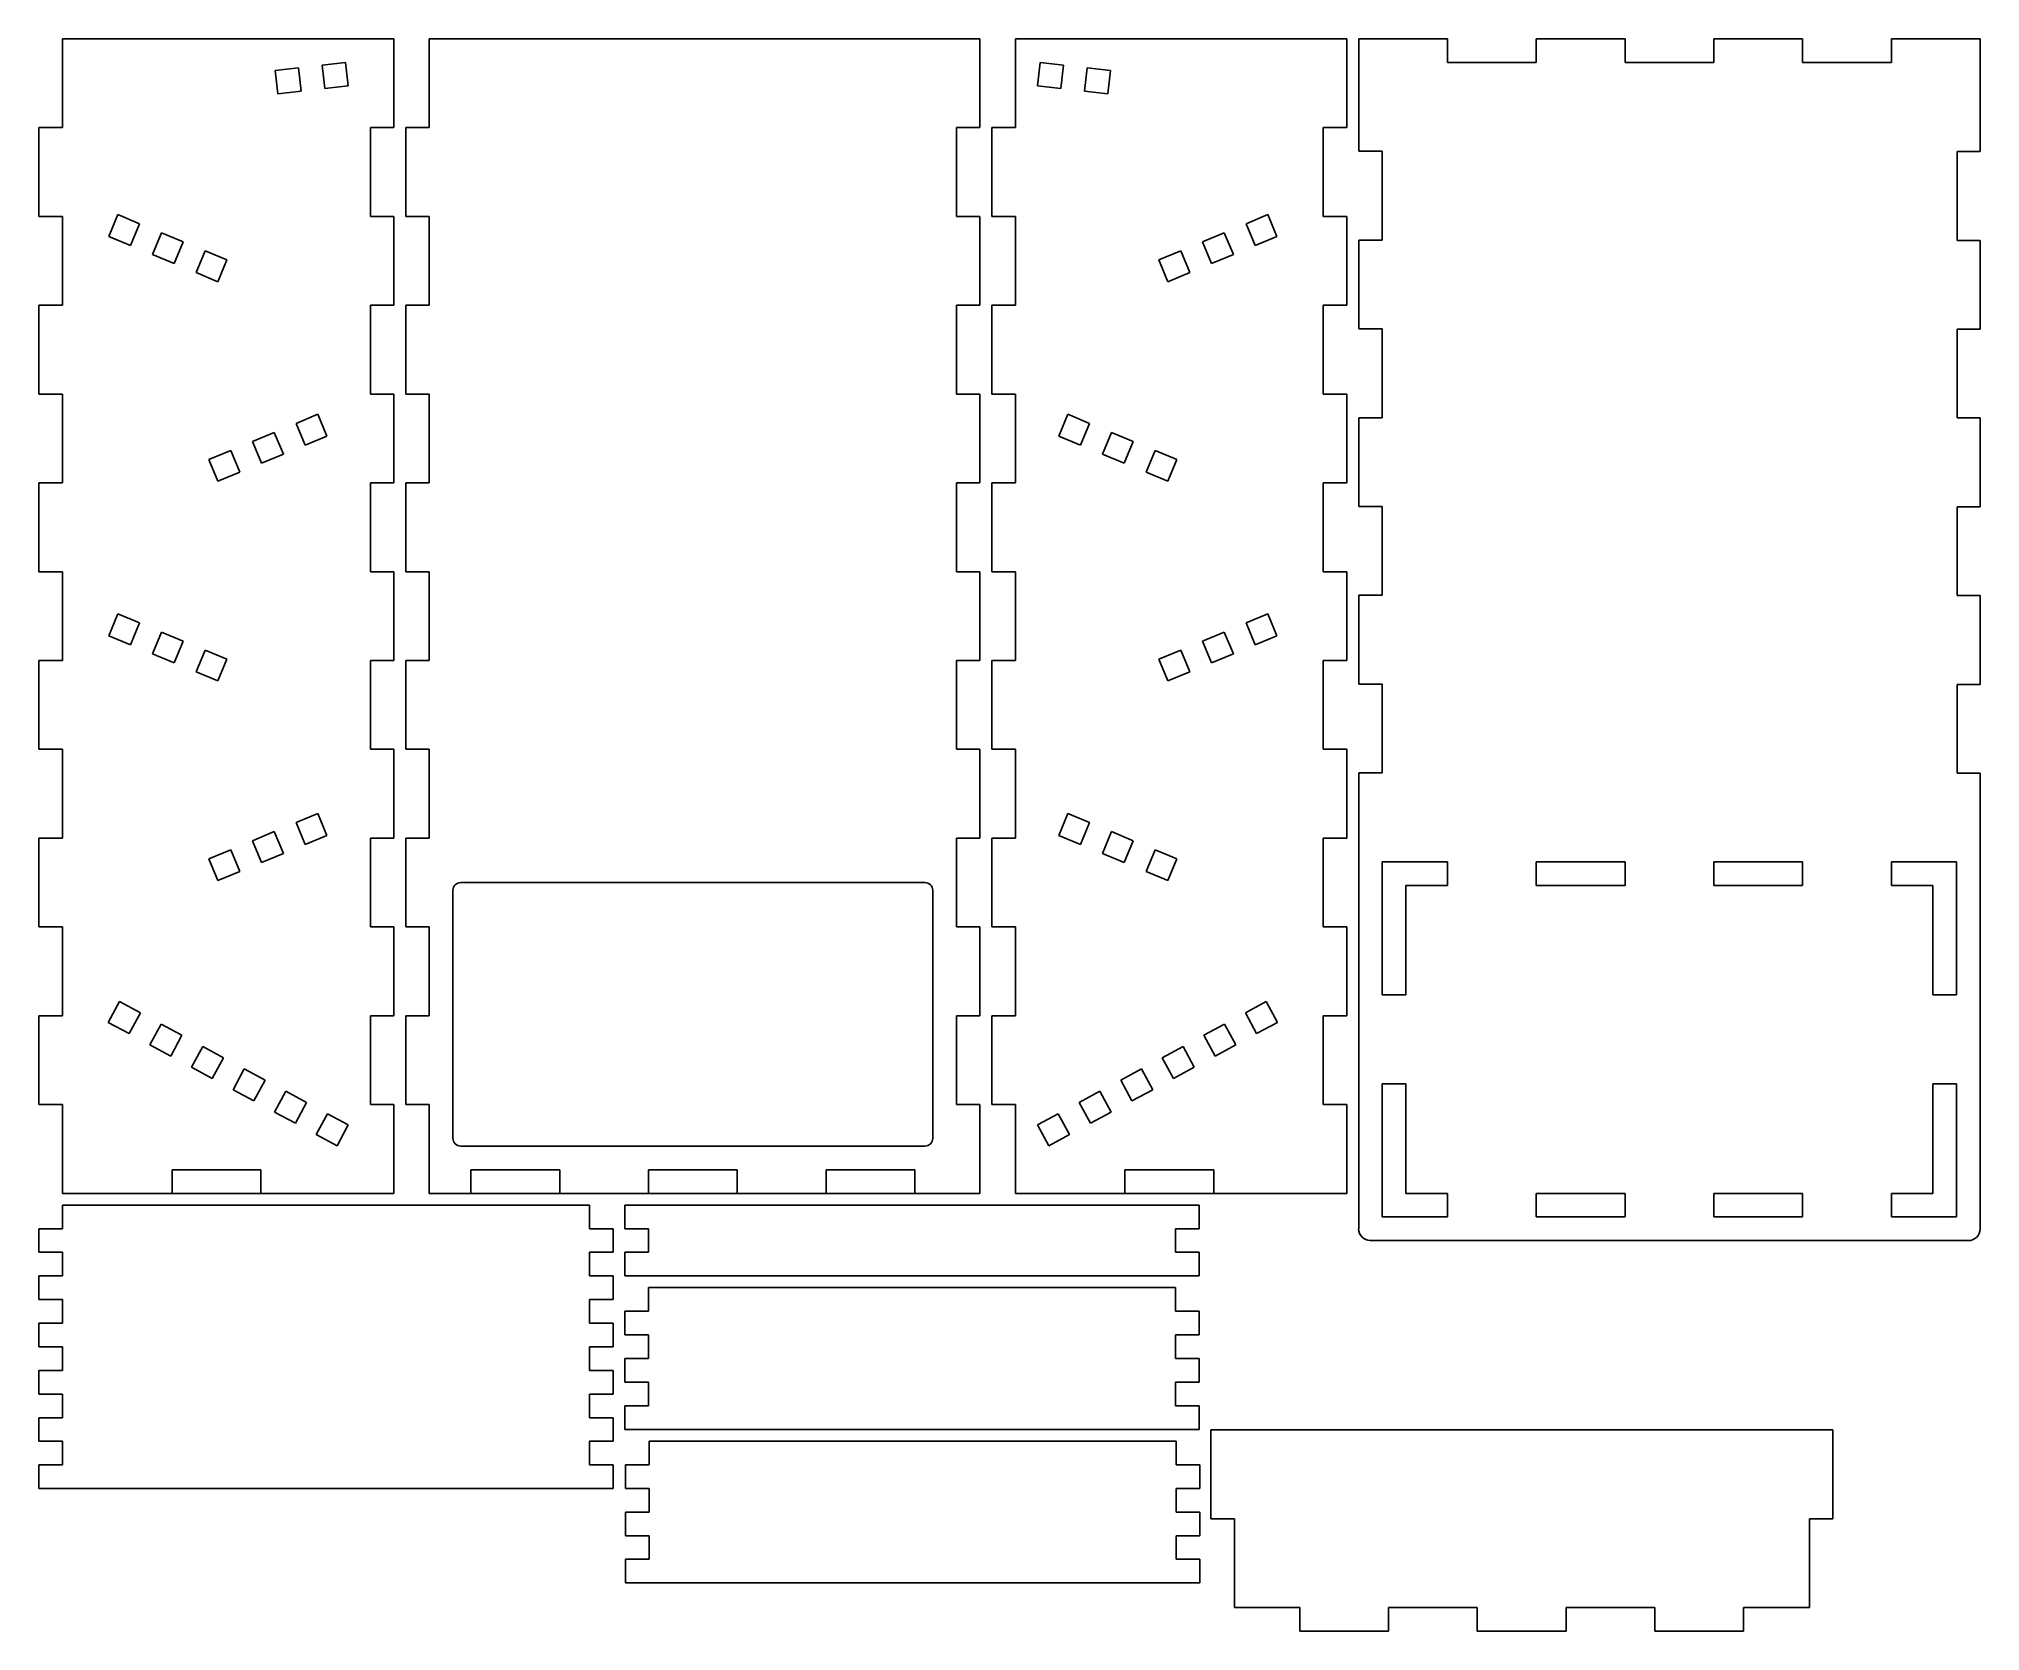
# Model space of a CAD drawing. Header units: millimetres. Extents: x 251 to 11783, y 1010 to 6809.
# Drawn here: x 2380 to 9434, y 1025 to 6809 of the extents above; entities that cross this region are included whole.
import ezdxf

# ---------------------------------------------------------------- set-up
doc = ezdxf.new("R2010")
doc.units = ezdxf.units.MM

msp = doc.modelspace()

# ---------------------------------------------------------------- linework, layer by layer
at = {"color": 7, "linetype": 'Continuous'}
for p, q in [((2466.2, 6809), (3670.7, 6809)), ((2466.2, 6486.4), (2466.2, 6809)), ((3670.7, 6809), (3670.7, 6486.4)), ((5799.8, 6809), (3799.1, 6809)), ((3799.1, 6809), (3799.1, 6486.4)), ((5799.8, 6486.4), (5799.8, 6809)), ((5928.5, 6809), (7133, 6809)), ((5928.5, 6486.4), (5928.5, 6809)), ((7133, 6809), (7133, 6486.4)), ((7498.1, 6809), (7175.6, 6809)), ((7175.6, 6809), (7175.6, 6400.6)), ((7498.1, 6723.2), (7498.1, 6809)), ((8143.3, 6809), (7820.7, 6809)), ((7820.7, 6809), (7820.7, 6723.2)), ((8143.3, 6723.2), (8143.3, 6809)), ((8788.5, 6809), (8465.9, 6809)), ((8465.9, 6809), (8465.9, 6723.2)), ((8788.5, 6723.2), (8788.5, 6809)), ((9433.6, 6809), (9111, 6809)), ((9111, 6809), (9111, 6723.2)), ((9433.6, 6399.6), (9433.6, 6809)), ((3239.1, 6693.9), (3324.3, 6703.5)), ((3324.3, 6703.5), (3334, 6618.3)), ((3409.6, 6713.5), (3494.8, 6723.2)), ((3419.2, 6628.2), (3409.6, 6713.5)), ((3494.8, 6723.2), (3504.5, 6637.9)), ((6018.6, 6723.2), (6008.9, 6637.9)), ((6103.8, 6713.5), (6018.6, 6723.2)), ((6094.1, 6628.2), (6103.8, 6713.5)), ((6189, 6703.5), (6179.4, 6618.3)), ((6274.3, 6693.9), (6189, 6703.5)), ((7820.7, 6723.2), (7498.1, 6723.2)), ((8465.9, 6723.2), (8143.3, 6723.2)), ((9111, 6723.2), (8788.5, 6723.2)), ((3248.7, 6608.6), (3239.1, 6693.9)), ((3504.5, 6637.9), (3419.2, 6628.2)), ((6008.9, 6637.9), (6094.1, 6628.2)), ((6264.6, 6608.6), (6274.3, 6693.9)), ((3334, 6618.3), (3248.7, 6608.6)), ((6179.4, 6618.3), (6264.6, 6608.6)), ((2380.4, 6163.8), (2380.4, 6486.4)), ((2380.4, 6486.4), (2466.2, 6486.4)), ((3670.7, 6486.4), (3584.9, 6486.4)), ((3584.9, 6486.4), (3584.9, 6163.8)), ((3799.1, 6486.4), (3713.3, 6486.4)), ((3713.3, 6486.4), (3713.3, 6163.8)), ((5713.9, 6163.8), (5713.9, 6486.4)), ((5713.9, 6486.4), (5799.8, 6486.4)), ((5842.7, 6163.8), (5842.7, 6486.4)), ((5842.7, 6486.4), (5928.5, 6486.4)), ((7133, 6486.4), (7047.2, 6486.4)), ((7047.2, 6486.4), (7047.2, 6163.8)), ((7175.6, 6400.6), (7261.4, 6400.6)), ((7261.4, 6400.6), (7261.4, 6078)), ((9349.7, 6077), (9349.7, 6399.6)), ((9349.7, 6399.6), (9433.6, 6399.6)), ((2466.2, 6163.8), (2380.4, 6163.8)), ((2466.2, 5841.2), (2466.2, 6163.8)), ((2634.6, 6091), (2667.4, 6170.3)), ((2667.4, 6170.3), (2746.7, 6137.5)), ((2746.7, 6137.5), (2713.8, 6058.2)), ((3584.9, 6163.8), (3670.7, 6163.8)), ((3670.7, 6163.8), (3670.7, 5841.2)), ((3713.3, 6163.8), (3799.1, 6163.8)), ((3799.1, 6163.8), (3799.1, 5841.2)), ((5799.8, 6163.8), (5713.9, 6163.8)), ((5799.8, 5841.2), (5799.8, 6163.8)), ((5928.5, 6163.8), (5842.7, 6163.8)), ((5928.5, 5841.2), (5928.5, 6163.8)), ((6846, 6170.3), (6766.7, 6137.5)), ((6766.7, 6137.5), (6799.5, 6058.2)), ((6878.8, 6091), (6846, 6170.3)), ((7047.2, 6163.8), (7133, 6163.8)), ((7133, 6163.8), (7133, 5841.2)), ((2713.8, 6058.2), (2634.6, 6091)), ((2793.1, 6025.3), (2825.9, 6104.6)), ((2825.9, 6104.6), (2905.2, 6071.8)), ((2905.2, 6071.8), (2872.4, 5992.5)), ((6687.4, 6104.6), (6608.2, 6071.8)), ((6608.2, 6071.8), (6641, 5992.5)), ((6720.3, 6025.3), (6687.4, 6104.6)), ((6799.5, 6058.2), (6878.8, 6091)), ((7261.4, 6078), (7175.6, 6078)), ((7175.6, 6078), (7175.6, 5755.4)), ((9433.6, 6077), (9349.7, 6077)), ((9433.6, 5754.4), (9433.6, 6077)), ((2872.4, 5992.5), (2793.1, 6025.3)), ((2951.7, 5959.7), (2984.5, 6038.9)), ((2984.5, 6038.9), (3063.8, 6006.1)), ((3063.8, 6006.1), (3030.9, 5926.8)), ((6528.9, 6038.9), (6449.6, 6006.1)), ((6449.6, 6006.1), (6482.4, 5926.8)), ((6561.7, 5959.7), (6528.9, 6038.9)), ((6641, 5992.5), (6720.3, 6025.3)), ((3030.9, 5926.8), (2951.7, 5959.7)), ((6482.4, 5926.8), (6561.7, 5959.7)), ((2380.4, 5518.7), (2380.4, 5841.2)), ((2380.4, 5841.2), (2466.2, 5841.2)), ((3670.7, 5841.2), (3584.9, 5841.2)), ((3584.9, 5841.2), (3584.9, 5518.7)), ((3799.1, 5841.2), (3713.3, 5841.2)), ((3713.3, 5841.2), (3713.3, 5518.7)), ((5713.9, 5518.7), (5713.9, 5841.2)), ((5713.9, 5841.2), (5799.8, 5841.2)), ((5842.7, 5518.7), (5842.7, 5841.2)), ((5842.7, 5841.2), (5928.5, 5841.2)), ((7133, 5841.2), (7047.2, 5841.2)), ((7047.2, 5841.2), (7047.2, 5518.7)), ((7175.6, 5755.4), (7261.4, 5755.4)), ((7261.4, 5755.4), (7261.4, 5432.8)), ((9349.7, 5431.8), (9349.7, 5754.4)), ((9349.7, 5754.4), (9433.6, 5754.4)), ((2466.2, 5518.7), (2380.4, 5518.7)), ((2466.2, 5196.1), (2466.2, 5518.7)), ((3584.9, 5518.7), (3670.7, 5518.7)), ((3670.7, 5518.7), (3670.7, 5196.1)), ((3713.3, 5518.7), (3799.1, 5518.7)), ((3799.1, 5518.7), (3799.1, 5196.1)), ((5799.8, 5518.7), (5713.9, 5518.7)), ((5799.8, 5196.1), (5799.8, 5518.7)), ((5928.5, 5518.7), (5842.7, 5518.7)), ((5928.5, 5196.1), (5928.5, 5518.7)), ((7047.2, 5518.7), (7133, 5518.7)), ((7133, 5518.7), (7133, 5196.1)), ((3394.5, 5445.2), (3315.2, 5412.3)), ((3427.3, 5365.9), (3394.5, 5445.2)), ((6086.1, 5365.9), (6118.9, 5445.2)), ((6118.9, 5445.2), (6198.2, 5412.3)), ((7261.4, 5432.8), (7175.6, 5432.8)), ((7175.6, 5432.8), (7175.6, 5110.3)), ((9433.6, 5431.8), (9349.7, 5431.8)), ((9433.6, 5109.2), (9433.6, 5431.8)), ((3235.9, 5379.5), (3156.7, 5346.6)), ((3268.8, 5300.2), (3235.9, 5379.5)), ((3315.2, 5412.3), (3348, 5333)), ((3348, 5333), (3427.3, 5365.9)), ((6165.3, 5333), (6086.1, 5365.9)), ((6198.2, 5412.3), (6165.3, 5333)), ((6244.6, 5300.2), (6277.4, 5379.5)), ((6277.4, 5379.5), (6356.7, 5346.6)), ((3077.4, 5313.8), (2998.1, 5281)), ((3110.2, 5234.5), (3077.4, 5313.8)), ((3156.7, 5346.6), (3189.5, 5267.4)), ((3189.5, 5267.4), (3268.8, 5300.2)), ((6323.9, 5267.4), (6244.6, 5300.2)), ((6356.7, 5346.6), (6323.9, 5267.4)), ((6403.2, 5234.5), (6436, 5313.8)), ((6436, 5313.8), (6515.3, 5281)), ((2998.1, 5281), (3030.9, 5201.7)), ((3030.9, 5201.7), (3110.2, 5234.5)), ((6482.4, 5201.7), (6403.2, 5234.5)), ((6515.3, 5281), (6482.4, 5201.7)), ((2380.4, 4873.5), (2380.4, 5196.1)), ((2380.4, 5196.1), (2466.2, 5196.1)), ((3670.7, 5196.1), (3584.9, 5196.1)), ((3584.9, 5196.1), (3584.9, 4873.5)), ((3799.1, 5196.1), (3713.3, 5196.1)), ((3713.3, 5196.1), (3713.3, 4873.5)), ((5713.9, 4873.5), (5713.9, 5196.1)), ((5713.9, 5196.1), (5799.8, 5196.1)), ((5842.7, 4873.5), (5842.7, 5196.1)), ((5842.7, 5196.1), (5928.5, 5196.1)), ((7133, 5196.1), (7047.2, 5196.1)), ((7047.2, 5196.1), (7047.2, 4873.5)), ((7175.6, 5110.3), (7261.4, 5110.3)), ((7261.4, 5110.3), (7261.4, 4787.7)), ((9349.7, 4786.7), (9349.7, 5109.2)), ((9349.7, 5109.2), (9433.6, 5109.2)), ((2466.2, 4873.5), (2380.4, 4873.5)), ((2466.2, 4550.9), (2466.2, 4873.5)), ((3584.9, 4873.5), (3670.7, 4873.5)), ((3670.7, 4873.5), (3670.7, 4550.9)), ((3713.3, 4873.5), (3799.1, 4873.5)), ((3799.1, 4873.5), (3799.1, 4550.9)), ((5799.8, 4873.5), (5713.9, 4873.5)), ((5799.8, 4550.9), (5799.8, 4873.5)), ((5928.5, 4873.5), (5842.7, 4873.5)), ((5928.5, 4550.9), (5928.5, 4873.5)), ((7047.2, 4873.5), (7133, 4873.5)), ((7133, 4873.5), (7133, 4550.9)), ((7261.4, 4787.7), (7175.6, 4787.7)), ((7175.6, 4787.7), (7175.6, 4465.1)), ((9433.6, 4786.7), (9349.7, 4786.7)), ((9433.6, 4464.1), (9433.6, 4786.7)), ((2634.6, 4640.7), (2667.4, 4720)), ((2667.4, 4720), (2746.7, 4687.2)), ((2746.7, 4687.2), (2713.8, 4607.9)), ((6846, 4720), (6766.7, 4687.2)), ((6766.7, 4687.2), (6799.5, 4607.9)), ((6878.8, 4640.7), (6846, 4720)), ((2713.8, 4607.9), (2634.6, 4640.7)), ((2793.1, 4575.1), (2825.9, 4654.4)), ((2825.9, 4654.4), (2905.2, 4621.5)), ((2905.2, 4621.5), (2872.4, 4542.2)), ((2951.7, 4509.4), (2984.5, 4588.7)), ((2984.5, 4588.7), (3063.8, 4555.8)), ((6528.9, 4588.7), (6449.6, 4555.8)), ((6561.7, 4509.4), (6528.9, 4588.7)), ((6687.4, 4654.4), (6608.2, 4621.5)), ((6608.2, 4621.5), (6641, 4542.2)), ((6720.3, 4575.1), (6687.4, 4654.4)), ((6799.5, 4607.9), (6878.8, 4640.7)), ((2380.4, 4228.3), (2380.4, 4550.9)), ((2380.4, 4550.9), (2466.2, 4550.9)), ((2872.4, 4542.2), (2793.1, 4575.1)), ((3063.8, 4555.8), (3030.9, 4476.6)), ((3670.7, 4550.9), (3584.9, 4550.9)), ((3584.9, 4550.9), (3584.9, 4228.3)), ((3799.1, 4550.9), (3713.3, 4550.9)), ((3713.3, 4550.9), (3713.3, 4228.3)), ((5713.9, 4228.3), (5713.9, 4550.9)), ((5713.9, 4550.9), (5799.8, 4550.9)), ((5842.7, 4228.3), (5842.7, 4550.9)), ((5842.7, 4550.9), (5928.5, 4550.9)), ((6449.6, 4555.8), (6482.4, 4476.6)), ((6641, 4542.2), (6720.3, 4575.1)), ((7133, 4550.9), (7047.2, 4550.9)), ((7047.2, 4550.9), (7047.2, 4228.3)), ((3030.9, 4476.6), (2951.7, 4509.4)), ((6482.4, 4476.6), (6561.7, 4509.4)), ((7175.6, 4465.1), (7261.4, 4465.1)), ((7261.4, 4465.1), (7261.4, 4142.5)), ((9349.7, 4141.5), (9349.7, 4464.1)), ((9349.7, 4464.1), (9433.6, 4464.1)), ((2466.2, 4228.3), (2380.4, 4228.3)), ((2466.2, 3905.8), (2466.2, 4228.3)), ((3584.9, 4228.3), (3670.7, 4228.3)), ((3670.7, 4228.3), (3670.7, 3905.8)), ((3713.3, 4228.3), (3799.1, 4228.3)), ((3799.1, 4228.3), (3799.1, 3905.8)), ((5799.8, 4228.3), (5713.9, 4228.3)), ((5799.8, 3905.8), (5799.8, 4228.3)), ((5928.5, 4228.3), (5842.7, 4228.3)), ((5928.5, 3905.8), (5928.5, 4228.3)), ((7047.2, 4228.3), (7133, 4228.3)), ((7133, 4228.3), (7133, 3905.8)), ((7261.4, 4142.5), (7175.6, 4142.5)), ((7175.6, 4142.5), (7175.6, 2486.2)), ((9433.6, 4141.5), (9349.7, 4141.5)), ((9433.6, 2486.2), (9433.6, 4141.5)), ((3394.5, 3994.9), (3315.2, 3962.1)), ((3315.2, 3962.1), (3348, 3882.8)), ((3427.3, 3915.6), (3394.5, 3994.9)), ((6086.1, 3915.6), (6118.9, 3994.9)), ((6118.9, 3994.9), (6198.2, 3962.1)), ((6198.2, 3962.1), (6165.3, 3882.8)), ((2380.4, 3583.2), (2380.4, 3905.8)), ((2380.4, 3905.8), (2466.2, 3905.8)), ((3235.9, 3929.2), (3156.7, 3896.4)), ((3156.7, 3896.4), (3189.5, 3817.1)), ((3268.8, 3849.9), (3235.9, 3929.2)), ((3348, 3882.8), (3427.3, 3915.6)), ((3670.7, 3905.8), (3584.9, 3905.8)), ((3584.9, 3905.8), (3584.9, 3583.2)), ((3799.1, 3905.8), (3713.3, 3905.8)), ((3713.3, 3905.8), (3713.3, 3583.2)), ((5713.9, 3583.2), (5713.9, 3905.8)), ((5713.9, 3905.8), (5799.8, 3905.8)), ((5842.7, 3583.2), (5842.7, 3905.8)), ((5842.7, 3905.8), (5928.5, 3905.8)), ((6165.3, 3882.8), (6086.1, 3915.6)), ((6244.6, 3849.9), (6277.4, 3929.2)), ((6277.4, 3929.2), (6356.7, 3896.4)), ((6356.7, 3896.4), (6323.9, 3817.1)), ((7133, 3905.8), (7047.2, 3905.8)), ((7047.2, 3905.8), (7047.2, 3583.2)), ((3077.4, 3863.5), (2998.1, 3830.7)), ((2998.1, 3830.7), (3030.9, 3751.4)), ((3110.2, 3784.3), (3077.4, 3863.5)), ((3189.5, 3817.1), (3268.8, 3849.9)), ((6323.9, 3817.1), (6244.6, 3849.9)), ((6403.2, 3784.3), (6436, 3863.5)), ((6436, 3863.5), (6515.3, 3830.7)), ((6515.3, 3830.7), (6482.4, 3751.4)), ((7261.4, 3734.1), (7261.4, 3819.9)), ((7261.4, 3819.9), (7498.1, 3819.9)), ((7498.1, 3819.9), (7498.1, 3734.1)), ((7820.7, 3734.1), (7820.7, 3819.9)), ((7820.7, 3819.9), (8143.3, 3819.9)), ((8143.3, 3819.9), (8143.3, 3734.1)), ((8465.9, 3734.1), (8465.9, 3819.9)), ((8465.9, 3819.9), (8788.5, 3819.9)), ((8788.5, 3819.9), (8788.5, 3734.1)), ((9111, 3734.1), (9111, 3819.9)), ((9111, 3819.9), (9347.8, 3819.9)), ((9347.8, 3819.9), (9347.8, 3734.1)), ((3030.9, 3751.4), (3110.2, 3784.3)), ((5599.9, 3744.5), (3913.2, 3744.5)), ((6482.4, 3751.4), (6403.2, 3784.3)), ((3884.9, 3716.2), (3884.9, 2815.3)), ((5628.1, 2815.3), (5628.1, 3716.2)), ((7261.4, 3336.1), (7261.4, 3734.1)), ((7347.2, 3734.1), (7347.2, 3336.1)), ((7498.1, 3734.1), (7347.2, 3734.1)), ((8143.3, 3734.1), (7820.7, 3734.1)), ((8788.5, 3734.1), (8465.9, 3734.1)), ((9262, 3734.1), (9111, 3734.1)), ((9262, 3336.1), (9262, 3734.1)), ((9347.8, 3734.1), (9347.8, 3336.1)), ((2466.2, 3583.2), (2380.4, 3583.2)), ((2466.2, 3260.6), (2466.2, 3583.2)), ((3584.9, 3583.2), (3670.7, 3583.2)), ((3670.7, 3583.2), (3670.7, 3260.6)), ((3713.3, 3583.2), (3799.1, 3583.2)), ((3799.1, 3583.2), (3799.1, 3260.6)), ((5799.8, 3583.2), (5713.9, 3583.2)), ((5799.8, 3260.6), (5799.8, 3583.2)), ((5928.5, 3583.2), (5842.7, 3583.2)), ((5928.5, 3260.6), (5928.5, 3583.2)), ((7047.2, 3583.2), (7133, 3583.2)), ((7133, 3583.2), (7133, 3260.6)), ((7347.2, 3336.1), (7261.4, 3336.1)), ((9347.8, 3336.1), (9262, 3336.1)), ((2380.4, 2938), (2380.4, 3260.6)), ((2380.4, 3260.6), (2466.2, 3260.6)), ((2673.6, 3311.8), (2632.9, 3236.2)), ((2749.2, 3271.1), (2673.6, 3311.8)), ((2708.5, 3195.5), (2749.2, 3271.1)), ((3670.7, 3260.6), (3584.9, 3260.6)), ((3584.9, 3260.6), (3584.9, 2938)), ((3799.1, 3260.6), (3713.3, 3260.6)), ((3713.3, 3260.6), (3713.3, 2938)), ((5713.9, 2938), (5713.9, 3260.6)), ((5713.9, 3260.6), (5799.8, 3260.6)), ((5842.7, 2938), (5842.7, 3260.6)), ((5842.7, 3260.6), (5928.5, 3260.6)), ((6764.2, 3271.1), (6839.7, 3311.8)), ((6804.9, 3195.5), (6764.2, 3271.1)), ((6839.7, 3311.8), (6880.5, 3236.2)), ((7133, 3260.6), (7047.2, 3260.6)), ((7047.2, 3260.6), (7047.2, 2938)), ((2632.9, 3236.2), (2708.5, 3195.5)), ((2824.7, 3230.3), (2784, 3154.8)), ((2900.2, 3189.6), (2824.7, 3230.3)), ((2859.5, 3114.1), (2900.2, 3189.6)), ((6613.1, 3189.6), (6688.7, 3230.3)), ((6653.9, 3114.1), (6613.1, 3189.6)), ((6688.7, 3230.3), (6729.4, 3154.8)), ((6880.5, 3236.2), (6804.9, 3195.5)), ((2784, 3154.8), (2859.5, 3114.1)), ((2975.8, 3148.9), (2935, 3073.4)), ((3051.3, 3108.2), (2975.8, 3148.9)), ((3010.6, 3032.7), (3051.3, 3108.2)), ((6462.1, 3108.2), (6537.6, 3148.9)), ((6502.8, 3032.7), (6462.1, 3108.2)), ((6537.6, 3148.9), (6578.3, 3073.4)), ((6729.4, 3154.8), (6653.9, 3114.1)), ((2935, 3073.4), (3010.6, 3032.7)), ((3126.8, 3067.5), (3086.1, 2992)), ((3202.4, 3026.8), (3126.8, 3067.5)), ((6311, 3026.8), (6386.5, 3067.5)), ((6386.5, 3067.5), (6427.3, 2992)), ((6578.3, 3073.4), (6502.8, 3032.7)), ((3086.1, 2992), (3161.6, 2951.2)), ((3161.6, 2951.2), (3202.4, 3026.8)), ((3277.9, 2986.1), (3237.2, 2910.5)), ((3353.4, 2945.3), (3277.9, 2986.1)), ((6160, 2945.3), (6235.5, 2986.1)), ((6235.5, 2986.1), (6276.2, 2910.5)), ((6351.7, 2951.2), (6311, 3026.8)), ((6427.3, 2992), (6351.7, 2951.2)), ((7261.4, 2615.4), (7261.4, 3013.5)), ((7261.4, 3013.5), (7347.2, 3013.5)), ((7347.2, 3013.5), (7347.2, 2615.4)), ((9262, 2615.4), (9262, 3013.5)), ((9262, 3013.5), (9347.8, 3013.5)), ((9347.8, 3013.5), (9347.8, 2615.4)), ((2466.2, 2938), (2380.4, 2938)), ((2466.2, 2615.4), (2466.2, 2938)), ((3237.2, 2910.5), (3312.7, 2869.8)), ((3312.7, 2869.8), (3353.4, 2945.3)), ((3429, 2904.6), (3388.2, 2829.1)), ((3504.5, 2863.9), (3429, 2904.6)), ((3584.9, 2938), (3670.7, 2938)), ((3670.7, 2938), (3670.7, 2615.4)), ((3713.3, 2938), (3799.1, 2938)), ((3799.1, 2938), (3799.1, 2615.4)), ((5799.8, 2938), (5713.9, 2938)), ((5799.8, 2615.4), (5799.8, 2938)), ((5928.5, 2938), (5842.7, 2938)), ((5928.5, 2615.4), (5928.5, 2938)), ((6008.9, 2863.9), (6084.4, 2904.6)), ((6084.4, 2904.6), (6125.1, 2829.1)), ((6200.7, 2869.8), (6160, 2945.3)), ((6276.2, 2910.5), (6200.7, 2869.8)), ((7047.2, 2938), (7133, 2938)), ((7133, 2938), (7133, 2615.4)), ((3388.2, 2829.1), (3463.8, 2788.4)), ((3463.8, 2788.4), (3504.5, 2863.9)), ((6049.6, 2788.4), (6008.9, 2863.9)), ((6125.1, 2829.1), (6049.6, 2788.4)), ((3913.2, 2787), (5599.9, 2787)), ((3186.9, 2701.2), (2864.3, 2701.2)), ((2864.3, 2701.2), (2864.3, 2615.4)), ((3186.9, 2615.4), (3186.9, 2701.2)), ((3950.1, 2615.4), (3950.1, 2701.2)), ((3950.1, 2701.2), (4272.7, 2701.2)), ((4272.7, 2701.2), (4272.7, 2615.4)), ((4595.2, 2615.4), (4595.2, 2701.2)), ((4595.2, 2701.2), (4917.8, 2701.2)), ((4917.8, 2701.2), (4917.8, 2615.4)), ((5240.4, 2615.4), (5240.4, 2701.2)), ((5240.4, 2701.2), (5563, 2701.2)), ((5563, 2701.2), (5563, 2615.4)), ((6648.8, 2701.2), (6326.2, 2701.2)), ((6326.2, 2701.2), (6326.2, 2615.4)), ((6648.8, 2615.4), (6648.8, 2701.2)), ((3670.7, 2615.4), (2466.2, 2615.4)), ((3799.1, 2615.4), (5799.8, 2615.4)), ((7133, 2615.4), (5928.5, 2615.4)), ((7261.4, 2529.6), (7261.4, 2615.4)), ((7347.2, 2615.4), (7498.1, 2615.4)), ((7498.1, 2615.4), (7498.1, 2529.6)), ((7820.7, 2615.4), (8143.3, 2615.4)), ((7820.7, 2529.6), (7820.7, 2615.4)), ((8143.3, 2615.4), (8143.3, 2529.6)), ((8465.9, 2529.6), (8465.9, 2615.4)), ((8465.9, 2615.4), (8788.5, 2615.4)), ((8788.5, 2615.4), (8788.5, 2529.6)), ((9111, 2529.6), (9111, 2615.4)), ((9111, 2615.4), (9262, 2615.4)), ((9347.8, 2615.4), (9347.8, 2529.6)), ((2466.2, 2487), (2466.2, 2572.9)), ((2466.2, 2572.9), (4381, 2572.9)), ((4381, 2572.9), (4381, 2487)), ((4509.4, 2572.9), (6595.9, 2572.9)), ((4509.4, 2487), (4509.4, 2572.9)), ((6595.9, 2572.9), (6595.9, 2487)), ((2380.4, 2401.2), (2380.4, 2487)), ((2380.4, 2487), (2466.2, 2487)), ((4381, 2487), (4466.8, 2487)), ((4466.8, 2487), (4466.8, 2401.2)), ((4595.2, 2487), (4509.4, 2487)), ((4595.2, 2401.2), (4595.2, 2487)), ((6595.9, 2487), (6510.1, 2487)), ((6510.1, 2487), (6510.1, 2401.2)), ((7498.1, 2529.6), (7261.4, 2529.6)), ((8143.3, 2529.6), (7820.7, 2529.6)), ((8788.5, 2529.6), (8465.9, 2529.6)), ((9347.8, 2529.6), (9111, 2529.6)), ((2466.2, 2401.2), (2380.4, 2401.2)), ((2466.2, 2315.4), (2466.2, 2401.2)), ((4466.8, 2401.2), (4381, 2401.2)), ((4381, 2401.2), (4381, 2315.4)), ((4509.4, 2315.4), (4509.4, 2401.2)), ((4509.4, 2401.2), (4595.2, 2401.2)), ((6510.1, 2401.2), (6595.9, 2401.2)), ((6595.9, 2401.2), (6595.9, 2315.4)), ((7218, 2443.8), (9391.2, 2443.8)), ((2380.4, 2229.6), (2380.4, 2315.4)), ((2380.4, 2315.4), (2466.2, 2315.4)), ((4381, 2315.4), (4466.8, 2315.4)), ((4466.8, 2315.4), (4466.8, 2229.6)), ((6595.9, 2315.4), (4509.4, 2315.4)), ((4595.2, 2187), (4595.2, 2272.9)), ((4595.2, 2272.9), (6510.1, 2272.9)), ((6510.1, 2272.9), (6510.1, 2187)), ((2466.2, 2229.6), (2380.4, 2229.6)), ((2466.2, 2143.8), (2466.2, 2229.6)), ((4466.8, 2229.6), (4381, 2229.6)), ((4381, 2229.6), (4381, 2143.8)), ((4509.4, 2101.2), (4509.4, 2187)), ((4509.4, 2187), (4595.2, 2187)), ((6510.1, 2187), (6595.9, 2187)), ((6595.9, 2187), (6595.9, 2101.2)), ((2380.4, 2058), (2380.4, 2143.8)), ((2380.4, 2143.8), (2466.2, 2143.8)), ((4381, 2143.8), (4466.8, 2143.8)), ((4466.8, 2143.8), (4466.8, 2058)), ((2466.2, 2058), (2380.4, 2058)), ((2466.2, 1972.2), (2466.2, 2058)), ((4466.8, 2058), (4381, 2058)), ((4381, 2058), (4381, 1972.2)), ((4595.2, 2101.2), (4509.4, 2101.2)), ((4595.2, 2015.4), (4595.2, 2101.2)), ((6595.9, 2101.2), (6510.1, 2101.2)), ((6510.1, 2101.2), (6510.1, 2015.4)), ((4509.4, 1929.6), (4509.4, 2015.4)), ((4509.4, 2015.4), (4595.2, 2015.4)), ((6510.1, 2015.4), (6595.9, 2015.4)), ((6595.9, 2015.4), (6595.9, 1929.6)), ((2380.4, 1886.4), (2380.4, 1972.2)), ((2380.4, 1972.2), (2466.2, 1972.2)), ((4381, 1972.2), (4466.8, 1972.2)), ((4466.8, 1972.2), (4466.8, 1886.4)), ((4595.2, 1929.6), (4509.4, 1929.6)), ((4595.2, 1843.8), (4595.2, 1929.6)), ((6595.9, 1929.6), (6510.1, 1929.6)), ((6510.1, 1929.6), (6510.1, 1843.8)), ((2466.2, 1886.4), (2380.4, 1886.4)), ((2466.2, 1800.6), (2466.2, 1886.4)), ((4466.8, 1886.4), (4381, 1886.4)), ((4381, 1886.4), (4381, 1800.6)), ((4509.4, 1758), (4509.4, 1843.8)), ((4509.4, 1843.8), (4595.2, 1843.8)), ((6510.1, 1843.8), (6595.9, 1843.8)), ((6595.9, 1843.8), (6595.9, 1758)), ((2380.4, 1714.8), (2380.4, 1800.6)), ((2380.4, 1800.6), (2466.2, 1800.6)), ((4381, 1800.6), (4466.8, 1800.6)), ((4466.8, 1800.6), (4466.8, 1714.8)), ((2466.2, 1714.8), (2380.4, 1714.8)), ((2466.2, 1629), (2466.2, 1714.8)), ((4466.8, 1714.8), (4381, 1714.8)), ((4381, 1714.8), (4381, 1629)), ((6595.9, 1758), (4509.4, 1758)), ((4597.8, 1629.3), (4597.8, 1715.1)), ((4597.8, 1715.1), (6512.6, 1715.1)), ((6512.6, 1715.1), (6512.6, 1629.3)), ((6638.8, 1433.5), (6638.8, 1756.1)), ((6638.8, 1756.1), (8898.8, 1756.1)), ((8898.8, 1756.1), (8898.8, 1433.5)), ((2380.4, 1543.2), (2380.4, 1629)), ((2380.4, 1629), (2466.2, 1629)), ((4381, 1629), (4466.8, 1629)), ((4466.8, 1629), (4466.8, 1543.2)), ((4512, 1543.5), (4512, 1629.3)), ((4512, 1629.3), (4597.8, 1629.3)), ((6512.6, 1629.3), (6598.4, 1629.3)), ((6598.4, 1629.3), (6598.4, 1543.5)), ((4466.8, 1543.2), (2380.4, 1543.2)), ((4597.8, 1543.5), (4512, 1543.5)), ((4597.8, 1457.7), (4597.8, 1543.5)), ((6598.4, 1543.5), (6512.6, 1543.5)), ((6512.6, 1543.5), (6512.6, 1457.7)), ((4512, 1371.9), (4512, 1457.7)), ((4512, 1457.7), (4597.8, 1457.7)), ((6512.6, 1457.7), (6598.4, 1457.7)), ((6598.4, 1457.7), (6598.4, 1371.9)), ((6724.6, 1433.5), (6638.8, 1433.5)), ((6724.6, 1110.9), (6724.6, 1433.5)), ((8898.8, 1433.5), (8813, 1433.5)), ((8813, 1433.5), (8813, 1110.9)), ((4597.8, 1371.9), (4512, 1371.9)), ((4597.8, 1286.1), (4597.8, 1371.9)), ((6598.4, 1371.9), (6512.6, 1371.9)), ((6512.6, 1371.9), (6512.6, 1286.1)), ((4512, 1200.3), (4512, 1286.1)), ((4512, 1286.1), (4597.8, 1286.1)), ((6512.6, 1286.1), (6598.4, 1286.1)), ((6598.4, 1286.1), (6598.4, 1200.3)), ((6598.4, 1200.3), (4512, 1200.3)), ((6961.4, 1110.9), (6724.6, 1110.9)), ((6961.4, 1025.1), (6961.4, 1110.9)), ((7606.5, 1110.9), (7283.9, 1110.9)), ((7283.9, 1110.9), (7283.9, 1025.1)), ((7606.5, 1025.1), (7606.5, 1110.9)), ((8251.7, 1110.9), (7929.1, 1110.9)), ((7929.1, 1110.9), (7929.1, 1025.1)), ((8251.7, 1025.1), (8251.7, 1110.9)), ((8813, 1110.9), (8574.3, 1110.9)), ((8574.3, 1110.9), (8574.3, 1025.1)), ((7283.9, 1025.1), (6961.4, 1025.1)), ((7929.1, 1025.1), (7606.5, 1025.1)), ((8574.3, 1025.1), (8251.7, 1025.1))]:
    msp.add_line(p, q, dxfattribs=at)
for centre, radius, start, end in [((3913.2, 3716.1), 28.3, 90.07546, 179.9284), ((5599.8, 3716.1), 28.3, 0.06384, 89.93374), ((3913.2, 2815.4), 28.3, 180.07588, 269.9245), ((5599.8, 2815.4), 28.3, 270.06786, 359.92755), ((7218.4, 2486.7), 42.9, 180.59714, 269.4051), ((9390.7, 2486.7), 42.9, 270.58867, 359.40621)]:
    msp.add_arc(centre, radius, start, end, dxfattribs=at)

doc.saveas('drawing.dxf')
